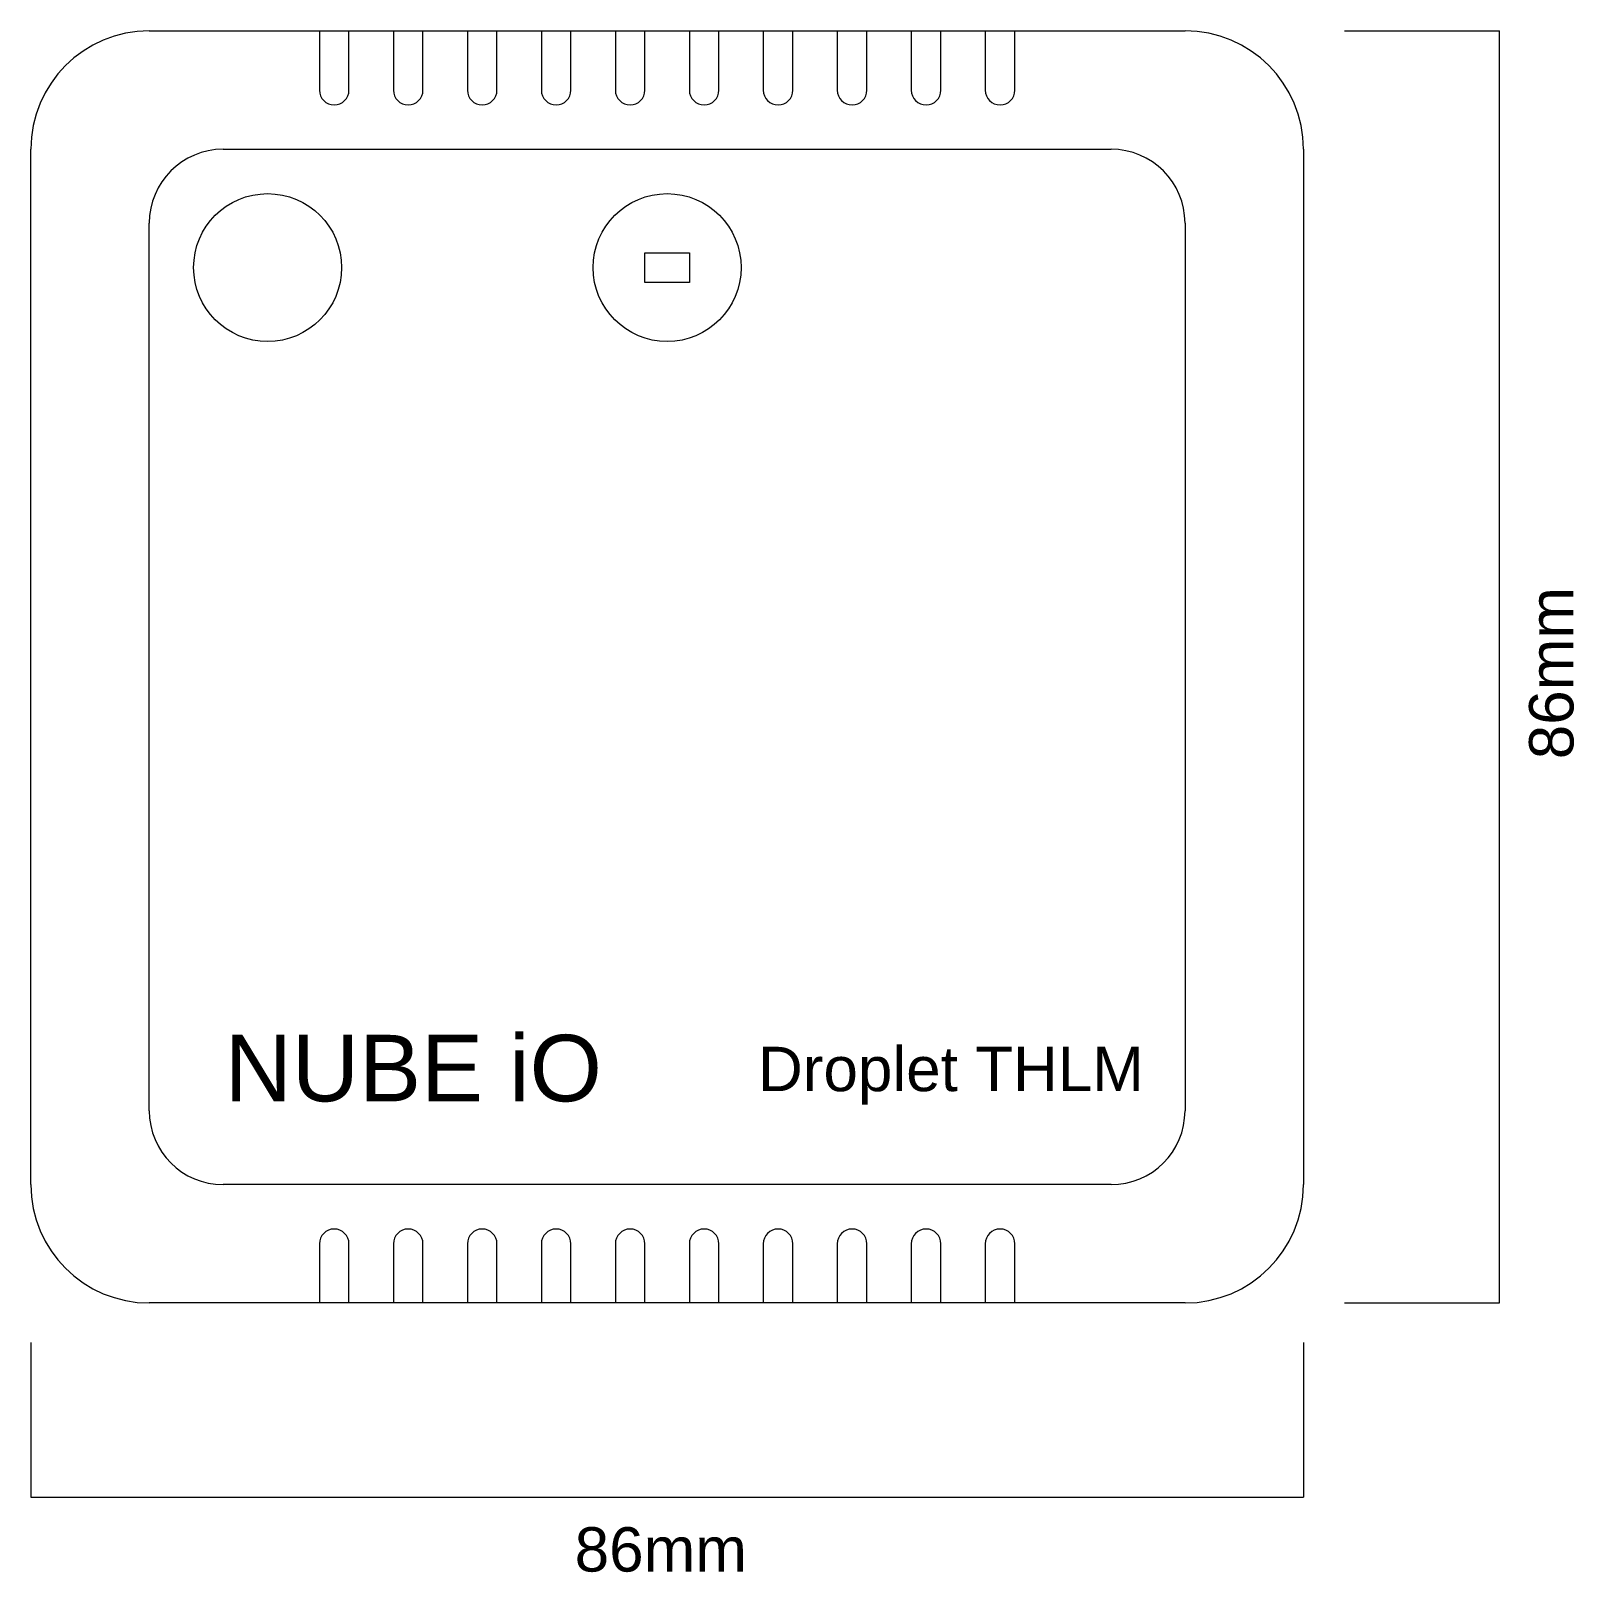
# Model space of a CAD drawing. Header units: millimetres. Extents: x 36850 to 38255, y 7910 to 9192.
# Drawn here: x 37525.9 to 37630.2, y 8422.4 to 8526.6 of the extents above; entities that cross this region are included whole.
import ezdxf

# ---------------------------------------------------------------- set-up
doc = ezdxf.new("R2010")
doc.units = ezdxf.units.MM
doc.layers.add('-COMPONENTS', color=7, linetype='Continuous', lineweight=9)
doc.styles.get("Standard").update_dxf_attribs({"font": 'arial.ttf'})

msp = doc.modelspace()

# ---------------------------------------------------------------- texts
at = {"layer": '-COMPONENTS'}
for s, height, rotation, p in [('86mm', 3, 90, (37630.14, 8477.35)), ('NUBE iO', 4.5, 360, (37538.99, 8454.22)), ('Droplet THLM', 3, 360, (37575.03, 8454.91)), ('86mm', 3, 360, (37562.64, 8422.43))]:
    msp.add_text(s, height=height, rotation=rotation, dxfattribs=at).set_placement(p)

# ---------------------------------------------------------------- linework, layer by layer
at = {"layer": '-COMPONENTS'}
for p, q in [((37533.89, 8526.59), (37603.89, 8526.59)), ((37545.39, 8526.59), (37545.39, 8522.59)), ((37547.39, 8522.59), (37547.39, 8526.59)), ((37550.39, 8526.59), (37550.39, 8522.59)), ((37552.39, 8522.59), (37552.39, 8526.59)), ((37555.39, 8526.59), (37555.39, 8522.59)), ((37557.39, 8522.59), (37557.39, 8526.59)), ((37560.39, 8526.59), (37560.39, 8522.59)), ((37562.39, 8522.59), (37562.39, 8526.59)), ((37565.39, 8526.59), (37565.39, 8522.59)), ((37567.39, 8522.59), (37567.39, 8526.59)), ((37567.39, 8526.59), (37570.39, 8526.59)), ((37570.39, 8526.59), (37570.39, 8522.59)), ((37572.39, 8522.59), (37572.39, 8526.59)), ((37575.39, 8526.59), (37575.39, 8522.59)), ((37577.39, 8522.59), (37577.39, 8526.59)), ((37580.39, 8526.59), (37580.39, 8522.59)), ((37582.39, 8522.59), (37582.39, 8526.59)), ((37585.39, 8526.59), (37585.39, 8522.59)), ((37587.39, 8522.59), (37587.39, 8526.59)), ((37590.39, 8526.59), (37590.39, 8522.59)), ((37592.39, 8522.59), (37592.39, 8526.59)), ((37614.67, 8526.59), (37625.13, 8526.59)), ((37625.13, 8440.59), (37625.13, 8526.59)), ((37525.89, 8448.59), (37525.89, 8518.59)), ((37538.89, 8518.59), (37598.89, 8518.59)), ((37611.89, 8518.59), (37611.89, 8448.59)), ((37533.89, 8453.59), (37533.89, 8513.59)), ((37603.89, 8513.59), (37603.89, 8453.59)), ((37567.39, 8509.59), (37567.39, 8511.59)), ((37567.39, 8511.59), (37570.39, 8511.59)), ((37570.39, 8511.59), (37570.39, 8509.59)), ((37570.39, 8509.59), (37567.39, 8509.59)), ((37598.89, 8448.59), (37538.89, 8448.59)), ((37545.39, 8444.59), (37545.39, 8440.59)), ((37547.39, 8440.59), (37547.39, 8444.59)), ((37550.39, 8444.59), (37550.39, 8440.59)), ((37552.39, 8440.59), (37552.39, 8444.59)), ((37555.39, 8444.59), (37555.39, 8440.59)), ((37557.39, 8440.59), (37557.39, 8444.59)), ((37560.39, 8444.59), (37560.39, 8440.59)), ((37562.39, 8440.59), (37562.39, 8444.59)), ((37565.39, 8444.59), (37565.39, 8440.59)), ((37567.39, 8440.59), (37567.39, 8444.59)), ((37570.39, 8444.59), (37570.39, 8440.59)), ((37572.39, 8440.59), (37572.39, 8444.59)), ((37575.39, 8444.59), (37575.39, 8440.59)), ((37577.39, 8440.59), (37577.39, 8444.59)), ((37580.39, 8444.59), (37580.39, 8440.59)), ((37582.39, 8440.59), (37582.39, 8444.59)), ((37585.39, 8444.59), (37585.39, 8440.59)), ((37587.39, 8440.59), (37587.39, 8444.59)), ((37590.39, 8444.59), (37590.39, 8440.59)), ((37592.39, 8440.59), (37592.39, 8444.59)), ((37603.89, 8440.59), (37533.89, 8440.59)), ((37614.67, 8440.59), (37625.13, 8440.59)), ((37525.89, 8437.91), (37525.89, 8427.45)), ((37611.89, 8437.91), (37611.89, 8427.45)), ((37525.89, 8427.45), (37611.89, 8427.45))]:
    msp.add_line(p, q, dxfattribs=at)
for centre in [(37541.89, 8510.59), (37568.89, 8510.59)]:
    msp.add_circle(centre, 5, dxfattribs=at)
for centre, radius, start, end in [((37533.89, 8518.59), 8, 90, 180), ((37603.89, 8518.59), 8, 0, 90), ((37546.39, 8522.59), 1, 180, 0), ((37551.39, 8522.59), 1, 180, 0), ((37556.39, 8522.59), 1, 180, 0), ((37561.39, 8522.59), 1, 180, 0), ((37566.39, 8522.59), 1, 180, 0), ((37571.39, 8522.59), 1, 180, 0), ((37576.39, 8522.59), 1, 180, 0), ((37581.39, 8522.59), 1, 180, 0), ((37586.39, 8522.59), 1, 180, 0), ((37591.39, 8522.59), 1, 180, 0), ((37538.89, 8513.59), 5, 90, 180), ((37598.89, 8513.59), 5, 0, 90), ((37538.89, 8453.59), 5, 180, 270), ((37598.89, 8453.59), 5, 270, 0), ((37533.89, 8448.59), 8, 180, 270), ((37603.89, 8448.59), 8, 270, 0), ((37546.39, 8444.59), 1, 360, 180), ((37551.39, 8444.59), 1, 360, 180), ((37556.39, 8444.59), 1, 360, 180), ((37561.39, 8444.59), 1, 360, 180), ((37566.39, 8444.59), 1, 360, 180), ((37571.39, 8444.59), 1, 360, 180), ((37576.39, 8444.59), 1, 360, 180), ((37581.39, 8444.59), 1, 360, 180), ((37586.39, 8444.59), 1, 360, 180), ((37591.39, 8444.59), 1, 360, 180)]:
    msp.add_arc(centre, radius, start, end, dxfattribs=at)

msp.set_redraw_order([(e.dxf.handle, doc.entitydb.next_handle()) for e in msp.query("TEXT MTEXT ATTDEF DIMENSION ARC_DIMENSION")])  # texts and dimensions are drawn at this point

doc.saveas('drawing.dxf')
